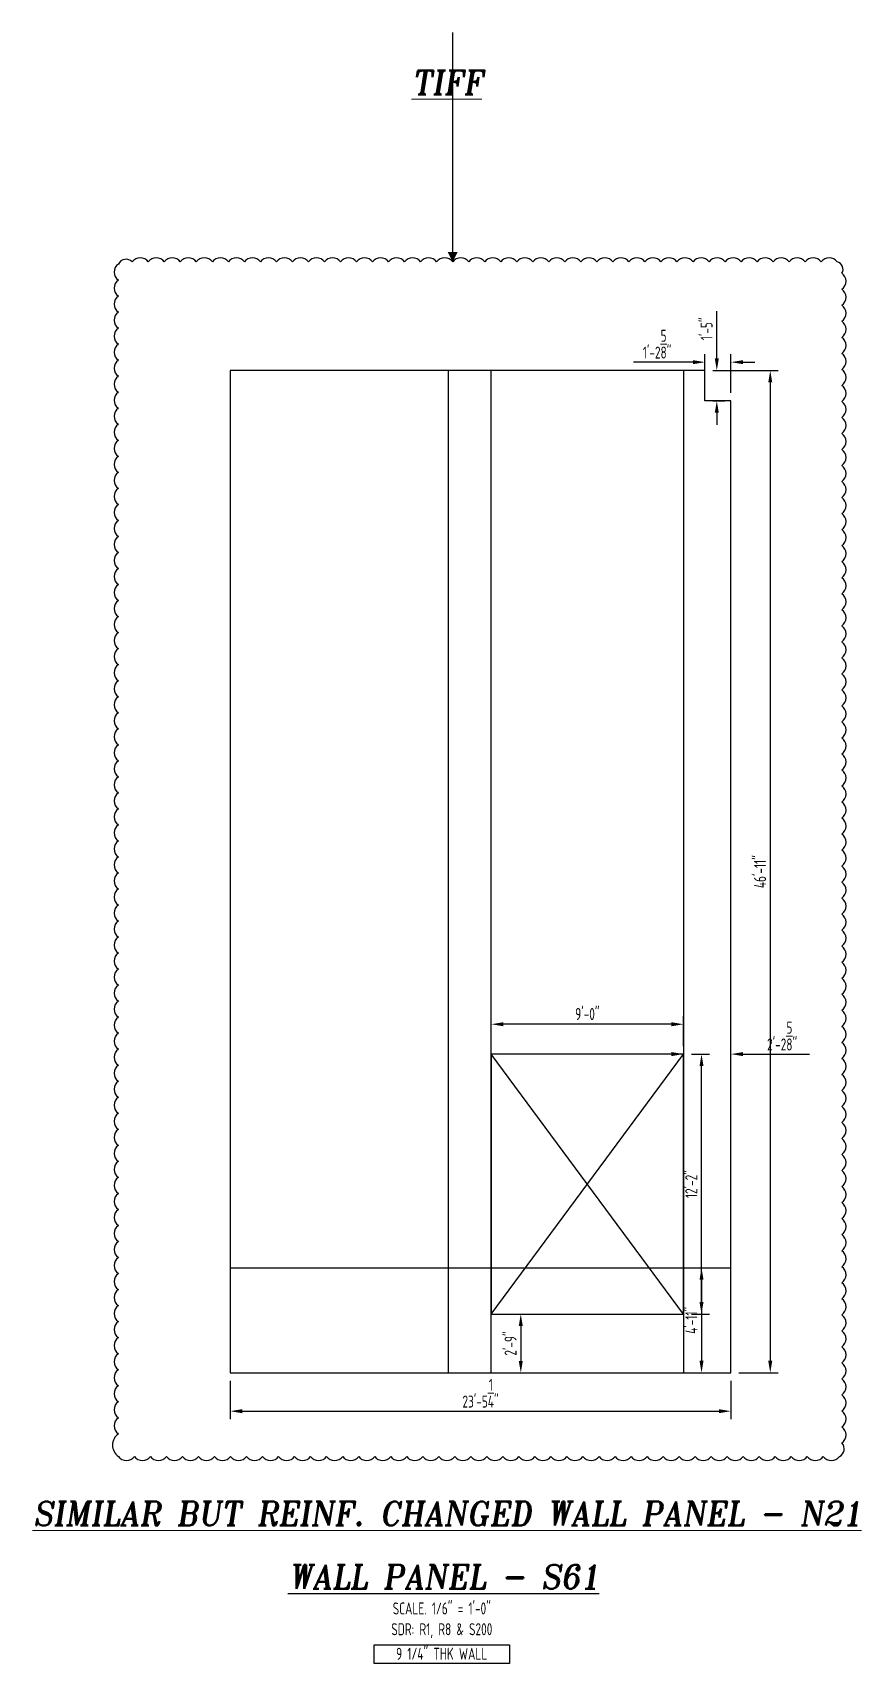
# Model space of a CAD drawing. Header units: inches. Extents: x -3675 to 38568, y -2433 to 4174.
# Drawn here: x 23614 to 24079, y 3258 to 4174 of the extents above; entities that cross this region are included whole.
import ezdxf
from ezdxf.enums import TextEntityAlignment as Align

# ---------------------------------------------------------------- set-up
doc = ezdxf.new("R2010")
doc.units = ezdxf.units.IN
doc.header["$MEASUREMENT"] = 0
doc.layers.get('0').update_dxf_attribs({"linetype": 'CONTINUOUS'})
doc.layers.get('Defpoints').update_dxf_attribs({"linetype": 'CONTINUOUS'})
for name, color, linetype in [('0-25', 7, 'CONTINUOUS'), ('0-25TEXT', 7, 'CONTINUOUS'), ('0-35', 3, 'CONTINUOUS'), ('0-35TEXT', 3, 'CONTINUOUS'), ('0-50', 10, 'CONTINUOUS'), ('Hatch', 253, 'CONTINUOUS')]:
    doc.layers.add(name, color=color, linetype=linetype)
doc.layers.add('COVER', color=6, linetype='CONTINUOUS', lineweight=0, plot=False)
doc.styles.add('AR', font='ARCHQUIK.shx', dxfattribs={"width": 0.8})
doc.styles.add('ROMANT', font='romant')
doc.dimstyles.new('CADS_DIM_48', dxfattribs={"dimscale": 48, "dimtxt": 0.09375, "dimasz": 0.09375, "dimexe": 0.0625, "dimexo": 0.0625, "dimgap": 0.09375, "dimtad": 0, "dimtih": 1, "dimtoh": 1, "dimzin": 1, "dimdsep": 46, "dimlunit": 4, "dimtxsty": 'AR', "dimblk": 'CLOSED', "dimcen": 0.1875, "dimadec": 0, "dimazin": 0, "dimtfac": 1, "dimtofl": 0, "dimtmove": 0, "dimatfit": 1, "dimldrblk": 'DOTBLANK', "dimfxl": 1, "dimtzin": 0, "dimarcsym": 0})

msp = doc.modelspace()

# ---------------------------------------------------------------- texts
at = {"color": 7, "linetype": 'Continuous', "style": 'ROMANT', "oblique": 9, "width": 0.95}
msp.add_text('%%UWALL PANEL - S61', height=13.5, dxfattribs=at).set_placement((23844.83767, 3300.18278), align=Align.CENTER)
at = {"layer": '0-35TEXT', "style": 'AR', "width": 0.8}
for s, p in [('SCALE. 1/6" = 1\'-0"', (23843.46579, 3285.73589)), ('SDR: R1, R8 & S200', (23843.46579, 3274.0677)), ('9 1/4" THK WALL', (23843.38887, 3260.27968))]:
    msp.add_text(s, height=6.7498312, dxfattribs=at).set_placement(p, align=Align.CENTER)
at = {"layer": 'COVER', "style": 'ROMANT', "oblique": 9, "width": 0.95}
for s, p in [('%%UTIFF', (23846.63218, 4139.47004)), ('%%USIMILAR BUT REINF. CHANGED WALL PANEL - N21', (23846.82044, 3335.64128))]:
    msp.add_text(s, height=13.5, dxfattribs=at).set_placement(p, align=Align.CENTER)

# ---------------------------------------------------------------- blocks, each defined once
blk = doc.blocks.new('*D325')
at = {"layer": 'COVER', "color": 0, "lineweight": -2, "transparency": 16777216}
for p, q in [((23991.24, 3971.97), (23991.24, 3993.62)), ((24005.87, 3971.97), (24005.87, 3993.62)), ((23984.49, 3989.12), (23951.08, 3989.12)), ((24012.62, 3989.12), (24019.37, 3989.12))]:
    blk.add_line(p, q, dxfattribs=at)
at = {"layer": 'COVER', "color": 0, "transparency": 16777216}
for points in [[(23984.49, 3990.24), (23984.49, 3987.99), (23991.24, 3989.12)], [(24012.62, 3990.24), (24012.62, 3987.99), (24005.87, 3989.12)]]:
    blk.add_solid(points, dxfattribs=at)
at = {"layer": 'Defpoints', "color": 0, "transparency": 16777216}
for p in [(23991.24, 3989.12), (23991.24, 3967.47), (24005.87, 3967.47)]:
    blk.add_point(p, dxfattribs=at)
at = {"layer": 'COVER', "color": 0, "transparency": 16777216, "insert": (23964.41, 3999.24), "char_height": 6.75, "attachment_point": 5, "style": 'AR'}
blk.add_mtext('1\'-2{\\H1.000000x;\\S5/8;}"', dxfattribs=at)
blk = doc.blocks.new('_DotBlank')
at = {"layer": '0-35', "color": 0, "lineweight": -2}
blk.add_line((-0.5, 0), (-1, 0), dxfattribs=at)
blk.add_circle((0, 0), 0.5, dxfattribs=at)
blk = doc.blocks.new('*D326')
at = {"layer": 'COVER', "color": 0, "lineweight": -2, "transparency": 16777216}
for p, q in [((23997.95, 3991.22), (23997.95, 4017.74)), ((23995.74, 3984.47), (24002.45, 3984.47)), ((23995.74, 3967.47), (24002.45, 3967.47)), ((23997.95, 3960.72), (23997.95, 3953.97))]:
    blk.add_line(p, q, dxfattribs=at)
at = {"layer": 'COVER', "color": 0, "transparency": 16777216}
for points in [[(23996.82, 3991.22), (23999.07, 3991.22), (23997.95, 3984.47)], [(23996.82, 3960.72), (23999.07, 3960.72), (23997.95, 3967.47)]]:
    blk.add_solid(points, dxfattribs=at)
at = {"layer": 'Defpoints', "color": 0, "transparency": 16777216}
for p in [(23991.24, 3984.47), (23997.95, 3984.47), (23991.24, 3967.47)]:
    blk.add_point(p, dxfattribs=at)
at = {"layer": 'COVER', "color": 0, "transparency": 16777216, "insert": (23992.21, 4007.85), "char_height": 6.75, "attachment_point": 5, "rotation": 90, "style": 'AR'}
blk.add_mtext('1\'-5"', dxfattribs=at)
blk = doc.blocks.new('*D327')
at = {"layer": 'COVER', "color": 0, "lineweight": -2, "transparency": 16777216}
for p, q in [((23995.74, 3984.47), (24032.48, 3984.47)), ((24027.98, 3977.72), (24027.98, 3428.22)), ((24010.37, 3421.47), (24032.48, 3421.47))]:
    blk.add_line(p, q, dxfattribs=at)
at = {"layer": 'COVER', "color": 0, "transparency": 16777216}
for points in [[(24026.85, 3977.72), (24029.1, 3977.72), (24027.98, 3984.47)], [(24026.85, 3428.22), (24029.1, 3428.22), (24027.98, 3421.47)]]:
    blk.add_solid(points, dxfattribs=at)
at = {"layer": 'Defpoints', "color": 0, "transparency": 16777216}
for p in [(23991.24, 3984.47), (24005.87, 3421.47), (24027.98, 3421.47)]:
    blk.add_point(p, dxfattribs=at)
at = {"layer": 'COVER', "color": 0, "transparency": 16777216, "insert": (24022.24, 3702.97), "char_height": 6.75, "attachment_point": 5, "rotation": 90, "style": 'AR'}
blk.add_mtext('46\'-11"', dxfattribs=at)
blk = doc.blocks.new('*D328')
at = {"layer": 'COVER', "color": 0, "lineweight": -2, "transparency": 16777216}
for p, q in [((23972.49, 3600.47), (23965.74, 3600.47)), ((24012.62, 3600.47), (24049.94, 3600.47))]:
    blk.add_line(p, q, dxfattribs=at)
at = {"layer": 'COVER', "color": 0, "transparency": 16777216}
for points in [[(23972.49, 3601.6), (23972.49, 3599.35), (23979.24, 3600.47)], [(24012.62, 3601.6), (24012.62, 3599.35), (24005.87, 3600.47)]]:
    blk.add_solid(points, dxfattribs=at)
at = {"layer": 'Defpoints', "color": 0, "transparency": 16777216}
for p in [(23979.24, 3600.47), (24005.87, 3600.47), (24005.87, 3600.47)]:
    blk.add_point(p, dxfattribs=at)
at = {"layer": 'COVER', "color": 0, "transparency": 16777216, "insert": (24034.65, 3610.6), "char_height": 6.75, "attachment_point": 5, "style": 'AR'}
blk.add_mtext('2\'-2{\\H1.000000x;\\S5/8;}"', dxfattribs=at)
blk = doc.blocks.new('*D329')
at = {"layer": 'COVER', "color": 0, "lineweight": -2, "transparency": 16777216}
for p, q in [((23983.74, 3600.47), (23993.86, 3600.47)), ((23989.36, 3461.22), (23989.36, 3593.72)), ((23983.74, 3454.47), (23993.86, 3454.47))]:
    blk.add_line(p, q, dxfattribs=at)
at = {"layer": 'COVER', "color": 0, "transparency": 16777216}
for points in [[(23988.24, 3593.72), (23990.49, 3593.72), (23989.36, 3600.47)], [(23988.24, 3461.22), (23990.49, 3461.22), (23989.36, 3454.47)]]:
    blk.add_solid(points, dxfattribs=at)
at = {"layer": 'Defpoints', "color": 0, "transparency": 16777216}
for p in [(23979.24, 3600.47), (23989.36, 3600.47), (23979.24, 3454.47)]:
    blk.add_point(p, dxfattribs=at)
at = {"layer": 'COVER', "color": 0, "transparency": 16777216, "insert": (23983.62, 3527.47), "char_height": 6.75, "attachment_point": 5, "rotation": 90, "style": 'AR'}
blk.add_mtext('12\'-2"', dxfattribs=at)
blk = doc.blocks.new('*D330')
at = {"layer": 'COVER', "color": 0, "lineweight": -2, "transparency": 16777216}
for p, q in [((23989.36, 3473.72), (23989.36, 3428.22)), ((23993.3, 3480.47), (23993.86, 3480.47)), ((23993.3, 3421.47), (23993.86, 3421.47))]:
    blk.add_line(p, q, dxfattribs=at)
at = {"layer": 'COVER', "color": 0, "transparency": 16777216}
for points in [[(23988.24, 3473.72), (23990.49, 3473.72), (23989.36, 3480.47)], [(23988.24, 3428.22), (23990.49, 3428.22), (23989.36, 3421.47)]]:
    blk.add_solid(points, dxfattribs=at)
at = {"layer": 'Defpoints', "color": 0, "transparency": 16777216}
for p in [(23988.8, 3480.47), (23988.8, 3421.47), (23989.36, 3421.47)]:
    blk.add_point(p, dxfattribs=at)
at = {"layer": 'COVER', "color": 0, "transparency": 16777216, "insert": (23983.62, 3450.97), "char_height": 6.75, "attachment_point": 5, "rotation": 90, "style": 'AR'}
blk.add_mtext('4\'-11"', dxfattribs=at)
blk = doc.blocks.new('*D331')
at = {"layer": 'COVER', "color": 0, "lineweight": -2, "transparency": 16777216}
for p, q in [((23890.88, 3454.44), (23892.34, 3454.44)), ((23887.84, 3447.69), (23887.84, 3428.19)), ((23890.88, 3421.44), (23892.34, 3421.44))]:
    blk.add_line(p, q, dxfattribs=at)
at = {"layer": 'COVER', "color": 0, "transparency": 16777216}
for points in [[(23886.71, 3447.69), (23888.96, 3447.69), (23887.84, 3454.44)], [(23886.71, 3428.19), (23888.96, 3428.19), (23887.84, 3421.44)]]:
    blk.add_solid(points, dxfattribs=at)
at = {"layer": 'Defpoints', "color": 0, "transparency": 16777216}
for p in [(23886.38, 3454.44), (23886.38, 3421.44), (23887.84, 3421.44)]:
    blk.add_point(p, dxfattribs=at)
at = {"layer": 'COVER', "color": 0, "transparency": 16777216, "insert": (23882.1, 3437.94), "char_height": 6.75, "attachment_point": 5, "rotation": 90, "style": 'AR'}
blk.add_mtext('2\'-9"', dxfattribs=at)
blk = doc.blocks.new('*D332')
at = {"layer": 'COVER', "color": 0, "lineweight": -2, "transparency": 16777216}
for p, q in [((23724.62, 3416.97), (23724.62, 3395.41)), ((24005.87, 3416.97), (24005.87, 3395.41)), ((23731.37, 3399.91), (23999.12, 3399.91))]:
    blk.add_line(p, q, dxfattribs=at)
at = {"layer": 'COVER', "color": 0, "transparency": 16777216}
for points in [[(23731.37, 3401.03), (23731.37, 3398.78), (23724.62, 3399.91)], [(23999.12, 3401.03), (23999.12, 3398.78), (24005.87, 3399.91)]]:
    blk.add_solid(points, dxfattribs=at)
at = {"layer": 'Defpoints', "color": 0, "transparency": 16777216}
for p in [(23724.62, 3421.47), (24005.87, 3421.47), (24005.87, 3399.91)]:
    blk.add_point(p, dxfattribs=at)
at = {"layer": 'COVER', "color": 0, "transparency": 16777216, "insert": (23865.24, 3410.03), "char_height": 6.75, "attachment_point": 5, "style": 'AR'}
blk.add_mtext('23\'-5{\\H1.000000x;\\S1/4;}"', dxfattribs=at)
blk = doc.blocks.new('*D333')
at = {"layer": 'COVER', "color": 0, "lineweight": -2, "transparency": 16777216}
for p, q in [((23871.24, 3604.97), (23871.24, 3621.75)), ((23979.24, 3604.97), (23979.24, 3621.75)), ((23972.49, 3617.25), (23877.99, 3617.25))]:
    blk.add_line(p, q, dxfattribs=at)
at = {"layer": 'COVER', "color": 0, "transparency": 16777216}
for points in [[(23877.99, 3618.38), (23877.99, 3616.13), (23871.24, 3617.25)], [(23972.49, 3618.38), (23972.49, 3616.13), (23979.24, 3617.25)]]:
    blk.add_solid(points, dxfattribs=at)
at = {"layer": 'Defpoints', "color": 0, "transparency": 16777216}
for p in [(23871.24, 3617.25), (23871.24, 3600.47), (23979.24, 3600.47)]:
    blk.add_point(p, dxfattribs=at)
at = {"layer": 'COVER', "color": 0, "transparency": 16777216, "insert": (23925.24, 3622.99), "char_height": 6.75, "attachment_point": 5, "style": 'AR'}
blk.add_mtext('9\'-0"', dxfattribs=at)
blk = doc.blocks.new('leadrblk')
blk.add_lwpolyline([(0, 0, 0, 1, 0), (1, 0, 1, 1, 0)], format="xyseb")

# ---------------------------------------------------------------- dimensions: what is measured, and where the dimension line sits
at = {"layer": 'COVER'}
for base, p1, p2, angle, picture, middle in [((23997.94839, 3984.46969), (23991.24297, 3967.46969), (23991.24297, 3984.46969), 90, '*D326', (23992.20701, 4007.85418)), ((24027.97714, 3421.46969), (23991.24297, 3984.46969), (24005.86797, 3421.46969), 90, '*D327', (24022.23577, 3702.96969)), ((24005.86797, 3600.47015), (23979.24297, 3600.47015), (24005.86797, 3600.47015), 180, '*D328', (24034.65245, 3610.59515)), ((23989.36101, 3600.47015), (23979.24297, 3454.46969), (23979.24297, 3600.47015), 90, '*D329', (23983.61963, 3527.46992)), ((23989.36101, 3421.46969), (23988.80199, 3480.46969), (23988.80199, 3421.46969), 90, '*D330', (23983.61963, 3450.96969)), ((23887.83902, 3421.43533), (23886.37757, 3454.43533), (23886.37757, 3421.43533), 90, '*D331', (23882.09764, 3437.93533)), ((24005.86797, 3399.90889), (23724.61797, 3421.46969), (24005.86797, 3421.46969), 180, '*D332', (23865.24297, 3410.03389))]:
    dim = msp.add_linear_dim(base=base, p1=p1, p2=p2, angle=angle, dimstyle='CADS_DIM_48', override={"dimscale": 72, "dimgap": 0.03125, "dimtad": 1, "dimtih": 0, "dimtoh": 0, "dimdec": 3, "dimtdec": 3}, dxfattribs=at)
    dim.commit()
    dim.dimension.update_dxf_attribs({"geometry": picture, "text_midpoint": middle})
dim = msp.add_linear_dim(base=(23991.24297, 3989.11717), p1=(24005.86797, 3967.46969), p2=(23991.24297, 3967.46969), angle=180, dimstyle='CADS_DIM_48', override={"dimscale": 72, "dimgap": 0.03125, "dimtad": 1, "dimtih": 0, "dimtoh": 0, "dimdec": 3, "dimtdec": 3}, dxfattribs=at)
dim.commit()
dim.dimension.update_dxf_attribs({"geometry": '*D325', "text_midpoint": (23964.41366, 3989.11717), "dimtype": 160})
dim = msp.add_linear_dim(base=(23871.24297, 3617.25169), p1=(23979.24297, 3600.47015), p2=(23871.24297, 3600.47015), dimstyle='CADS_DIM_48', override={"dimscale": 72, "dimgap": 0.03125, "dimtad": 1, "dimtih": 0, "dimtoh": 0, "dimdec": 3, "dimtdec": 3}, dxfattribs=at)
dim.commit()
dim.dimension.update_dxf_attribs({"geometry": '*D333', "text_midpoint": (23925.24297, 3622.99307)})

# ---------------------------------------------------------------- linework, layer by layer
at = {"layer": '0-25'}
for p, q in [((23979.24297, 3454.46969), (23871.24297, 3600.47015)), ((23871.24297, 3454.46969), (23979.24297, 3600.47015))]:
    msp.add_line(p, q, dxfattribs=at)
at = {"layer": '0-25TEXT'}
msp.add_lwpolyline([(23849.57856, 4045.42006), (23849.57856, 4174.21858)], dxfattribs=at)
at = {"layer": '0-35'}
msp.add_lwpolyline([(23661.78653, 3374.4984, 0.52056705), (23670.78653, 3374.4984, 0.52056705), (23679.78653, 3374.4984, 0.52056705), (23688.78653, 3374.4984, 0.52056705), (23697.78653, 3374.4984, 0.52056705), (23706.78653, 3374.4984, 0.52056705), (23715.78653, 3374.4984, 0.52056705), (23724.78653, 3374.4984, 0.52056705), (23733.78653, 3374.4984, 0.52056705), (23742.78653, 3374.4984, 0.52056705), (23751.78653, 3374.4984, 0.52056705), (23760.78653, 3374.4984, 0.52056705), (23769.78653, 3374.4984, 0.52056705), (23778.78653, 3374.4984, 0.52056705), (23787.78653, 3374.4984, 0.52056705), (23796.78653, 3374.4984, 0.52056705), (23805.78653, 3374.4984, 0.52056705), (23814.78653, 3374.4984, 0.52056705), (23823.78653, 3374.4984, 0.52056705), (23832.78653, 3374.4984, 0.52056705), (23841.78653, 3374.4984, 0.52056705), (23850.78653, 3374.4984, 0.52056705), (23859.78653, 3374.4984, 0.52056705), (23868.78653, 3374.4984, 0.52056705), (23877.78653, 3374.4984, 0.52056705), (23886.78653, 3374.4984, 0.52056705), (23895.78653, 3374.4984, 0.52056705), (23904.78653, 3374.4984, 0.52056705), (23913.78653, 3374.4984, 0.52056705), (23922.78653, 3374.4984, 0.52056705), (23931.78653, 3374.4984, 0.52056705), (23940.78653, 3374.4984, 0.52056705), (23949.78653, 3374.4984, 0.52056705), (23958.78653, 3374.4984, 0.52056705), (23967.78653, 3374.4984, 0.52056705), (23976.78653, 3374.4984, 0.52056705), (23985.78653, 3374.4984, 0.52056705), (23994.78653, 3374.4984, 0.52056705), (24003.78653, 3374.4984, 0.52056705), (24012.78653, 3374.4984, 0.52056705), (24021.78653, 3374.4984, 0.52056705), (24030.78653, 3374.4984, 0.52056705), (24039.78653, 3374.4984, 0.52056705), (24048.78653, 3374.4984, 0.52056705), (24057.78653, 3374.4984, 0.52056705), (24066.78653, 3374.4984, 0.52056705), (24068.22172, 3382.06321, 0.52056705), (24068.22172, 3391.06321, 0.52056705), (24068.22172, 3400.06321, 0.52056705), (24068.22172, 3409.06321, 0.52056705), (24068.22172, 3418.06321, 0.52056705), (24068.22172, 3427.06321, 0.52056705), (24068.22172, 3436.06321, 0.52056705), (24068.22172, 3445.06321, 0.52056705), (24068.22172, 3454.06321, 0.52056705), (24068.22172, 3463.06321, 0.52056705), (24068.22172, 3472.06321, 0.52056705), (24068.22172, 3481.06321, 0.52056705), (24068.22172, 3490.06321, 0.52056705), (24068.22172, 3499.06321, 0.52056705), (24068.22172, 3508.06321, 0.52056705), (24068.22172, 3517.06321, 0.52056705), (24068.22172, 3526.06321, 0.52056705), (24068.22172, 3535.06321, 0.52056705), (24068.22172, 3544.06321, 0.52056705), (24068.22172, 3553.06321, 0.52056705), (24068.22172, 3562.06321, 0.52056705), (24068.22172, 3571.06321, 0.52056705), (24068.22172, 3580.06321, 0.52056705), (24068.22172, 3589.06321, 0.52056705), (24068.22172, 3598.06321, 0.52056705), (24068.22172, 3607.06321, 0.52056705), (24068.22172, 3616.06321, 0.52056705), (24068.22172, 3625.06321, 0.52056705), (24068.22172, 3634.06321, 0.52056705), (24068.22172, 3643.06321, 0.52056705), (24068.22172, 3652.06321, 0.52056705), (24068.22172, 3661.06321, 0.52056705), (24068.22172, 3670.06321, 0.52056705), (24068.22172, 3679.06321, 0.52056705), (24068.22172, 3688.06321, 0.52056705), (24068.22172, 3697.06321, 0.52056705), (24068.22172, 3706.06321, 0.52056705), (24068.22172, 3715.06321, 0.52056705), (24068.22172, 3724.06321, 0.52056705), (24068.22172, 3733.06321, 0.52056705), (24068.22172, 3742.06321, 0.52056705), (24068.22172, 3751.06321, 0.52056705), (24068.22172, 3760.06321, 0.52056705), (24068.22172, 3769.06321, 0.52056705), (24068.22172, 3778.06321, 0.52056705), (24068.22172, 3787.06321, 0.52056705), (24068.22172, 3796.06321, 0.52056705), (24068.22172, 3805.06321, 0.52056705), (24068.22172, 3814.06321, 0.52056705), (24068.22172, 3823.06321, 0.52056705), (24068.22172, 3832.06321, 0.52056705), (24068.22172, 3841.06321, 0.52056705), (24068.22172, 3850.06321, 0.52056705), (24068.22172, 3859.06321, 0.52056705), (24068.22172, 3868.06321, 0.52056705), (24068.22172, 3877.06321, 0.52056705), (24068.22172, 3886.06321, 0.52056705), (24068.22172, 3895.06321, 0.52056705), (24068.22172, 3904.06321, 0.52056705), (24068.22172, 3913.06321, 0.52056705), (24068.22172, 3922.06321, 0.52056705), (24068.22172, 3931.06321, 0.52056705), (24068.22172, 3940.06321, 0.52056705), (24068.22172, 3949.06321, 0.52056705), (24068.22172, 3958.06321, 0.52056705), (24068.22172, 3967.06321, 0.52056705), (24068.22172, 3976.06321, 0.52056705), (24068.22172, 3985.06321, 0.52056705), (24068.22172, 3994.06321, 0.52056705), (24068.22172, 4003.06321, 0.52056705), (24068.22172, 4012.06321, 0.52056705), (24068.22172, 4021.06321, 0.52056705), (24068.22172, 4030.06321, 0.52056705), (24068.22172, 4039.06321, 0.52056705), (24065.57856, 4045.42006, 0.52056705), (24056.57856, 4045.42006, 0.52056705), (24047.57856, 4045.42006, 0.52056705), (24038.57856, 4045.42006, 0.52056705), (24029.57856, 4045.42006, 0.52056705), (24020.57856, 4045.42006, 0.52056705), (24011.57856, 4045.42006, 0.52056705), (24002.57856, 4045.42006, 0.52056705), (23993.57856, 4045.42006, 0.52056705), (23984.57856, 4045.42006, 0.52056705), (23975.57856, 4045.42006, 0.52056705), (23966.57856, 4045.42006, 0.52056705), (23957.57856, 4045.42006, 0.52056705), (23948.57856, 4045.42006, 0.52056705), (23939.57856, 4045.42006, 0.52056705), (23930.57856, 4045.42006, 0.52056705), (23921.57856, 4045.42006, 0.52056705), (23912.57856, 4045.42006, 0.52056705), (23903.57856, 4045.42006, 0.52056705), (23894.57856, 4045.42006, 0.52056705), (23885.57856, 4045.42006, 0.52056705), (23876.57856, 4045.42006, 0.52056705), (23867.57856, 4045.42006, 0.52056705), (23858.57856, 4045.42006, 0.52056705), (23849.57856, 4045.42006, 0.52056705), (23840.57856, 4045.42006, 0.52056705), (23831.57856, 4045.42006, 0.52056705), (23822.57856, 4045.42006, 0.52056705), (23813.57856, 4045.42006, 0.52056705), (23804.57856, 4045.42006, 0.52056705), (23795.57856, 4045.42006, 0.52056705), (23786.57856, 4045.42006, 0.52056705), (23777.57856, 4045.42006, 0.52056705), (23768.57856, 4045.42006, 0.52056705), (23759.57856, 4045.42006, 0.52056705), (23750.57856, 4045.42006, 0.52056705), (23741.57856, 4045.42006, 0.52056705), (23732.57856, 4045.42006, 0.52056705), (23723.57856, 4045.42006, 0.52056705), (23714.57856, 4045.42006, 0.52056705), (23705.57856, 4045.42006, 0.52056705), (23696.57856, 4045.42006, 0.52056705), (23687.57856, 4045.42006, 0.52056705), (23678.57856, 4045.42006, 0.52056705), (23669.57856, 4045.42006, 0.52056705), (23661.78653, 4044.21209, 0.52056705), (23661.78653, 4035.21209, 0.52056705), (23661.78653, 4026.21209, 0.52056705), (23661.78653, 4017.21209, 0.52056705), (23661.78653, 4008.21209, 0.52056705), (23661.78653, 3999.21209, 0.52056705), (23661.78653, 3990.21209, 0.52056705), (23661.78653, 3981.21209, 0.52056705), (23661.78653, 3972.21209, 0.52056705), (23661.78653, 3963.21209, 0.52056705), (23661.78653, 3954.21209, 0.52056705), (23661.78653, 3945.21209, 0.52056705), (23661.78653, 3936.21209, 0.52056705), (23661.78653, 3927.21209, 0.52056705), (23661.78653, 3918.21209, 0.52056705), (23661.78653, 3909.21209, 0.52056705), (23661.78653, 3900.21209, 0.52056705), (23661.78653, 3891.21209, 0.52056705), (23661.78653, 3882.21209, 0.52056705), (23661.78653, 3873.21209, 0.52056705), (23661.78653, 3864.21209, 0.52056705), (23661.78653, 3855.21209, 0.52056705), (23661.78653, 3846.21209, 0.52056705), (23661.78653, 3837.21209, 0.52056705), (23661.78653, 3828.21209, 0.52056705), (23661.78653, 3819.21209, 0.52056705), (23661.78653, 3810.21209, 0.52056705), (23661.78653, 3801.21209, 0.52056705), (23661.78653, 3792.21209, 0.52056705), (23661.78653, 3783.21209, 0.52056705), (23661.78653, 3774.21209, 0.52056705), (23661.78653, 3765.21209, 0.52056705), (23661.78653, 3756.21209, 0.52056705), (23661.78653, 3747.21209, 0.52056705), (23661.78653, 3738.21209, 0.52056705), (23661.78653, 3729.21209, 0.52056705), (23661.78653, 3720.21209, 0.52056705), (23661.78653, 3711.21209, 0.52056705), (23661.78653, 3702.21209, 0.52056705), (23661.78653, 3693.21209, 0.52056705), (23661.78653, 3684.21209, 0.52056705), (23661.78653, 3675.21209, 0.52056705), (23661.78653, 3666.21209, 0.52056705), (23661.78653, 3657.21209, 0.52056705), (23661.78653, 3648.21209, 0.52056705), (23661.78653, 3639.21209, 0.52056705), (23661.78653, 3630.21209, 0.52056705), (23661.78653, 3621.21209, 0.52056705), (23661.78653, 3612.21209, 0.52056705), (23661.78653, 3603.21209, 0.52056705), (23661.78653, 3594.21209, 0.52056705), (23661.78653, 3585.21209, 0.52056705), (23661.78653, 3576.21209, 0.52056705), (23661.78653, 3567.21209, 0.52056705), (23661.78653, 3558.21209, 0.52056705), (23661.78653, 3549.21209, 0.52056705), (23661.78653, 3540.21209, 0.52056705), (23661.78653, 3531.21209, 0.52056705), (23661.78653, 3522.21209, 0.52056705), (23661.78653, 3513.21209, 0.52056705), (23661.78653, 3504.21209, 0.52056705), (23661.78653, 3495.21209, 0.52056705), (23661.78653, 3486.21209, 0.52056705), (23661.78653, 3477.21209, 0.52056705), (23661.78653, 3468.21209, 0.52056705), (23661.78653, 3459.21209, 0.52056705), (23661.78653, 3450.21209, 0.52056705), (23661.78653, 3441.21209, 0.52056705), (23661.78653, 3432.21209, 0.52056705), (23661.78653, 3423.21209, 0.52056705), (23661.78653, 3414.21209, 0.52056705), (23661.78653, 3405.21209, 0.52056705), (23661.78653, 3396.21209, 0.52056705), (23661.78653, 3387.21209, 0.52056705)], format="xyb", close=True, dxfattribs=at)
for points in [[(23991.24297, 3984.46969), (23724.61797, 3984.46969), (23724.61797, 3421.46969), (24005.86797, 3421.46969), (24005.86797, 3967.46969), (23991.24297, 3967.46969)], [(23979.24297, 3600.47015), (23871.24297, 3600.47015), (23871.24297, 3454.46969), (23979.24297, 3454.46969)]]:
    msp.add_lwpolyline(points, close=True, dxfattribs=at)
at = {"layer": '0-50'}
msp.add_lwpolyline([(23805.52237, 3268.61088), (23881.40921, 3268.61088), (23881.40921, 3258.25452), (23805.52237, 3258.25452)], close=True, dxfattribs=at)
at = {"layer": 'Hatch'}
for p, q in [((23847.24297, 3421.46969), (23847.24297, 3984.46969)), ((23871.24297, 3421.46969), (23871.24297, 3984.46969)), ((23979.24297, 3984.46969), (23979.24297, 3421.46969)), ((23724.61797, 3480.46969), (24005.86797, 3480.46969))]:
    msp.add_line(p, q, dxfattribs=at)

# ---------------------------------------------------------------- block references
at = {"layer": '0-25TEXT', "xscale": 5.623937007874017, "yscale": 2.250708661417324, "rotation": 90.00000153523449}
msp.add_blockref('leadrblk', (23849.57856, 4045.42006), dxfattribs=at)

msp.set_redraw_order([(e.dxf.handle, doc.entitydb.next_handle()) for e in msp.query("TEXT MTEXT ATTDEF DIMENSION ARC_DIMENSION")])  # texts and dimensions are drawn at this point

doc.saveas('drawing.dxf')
